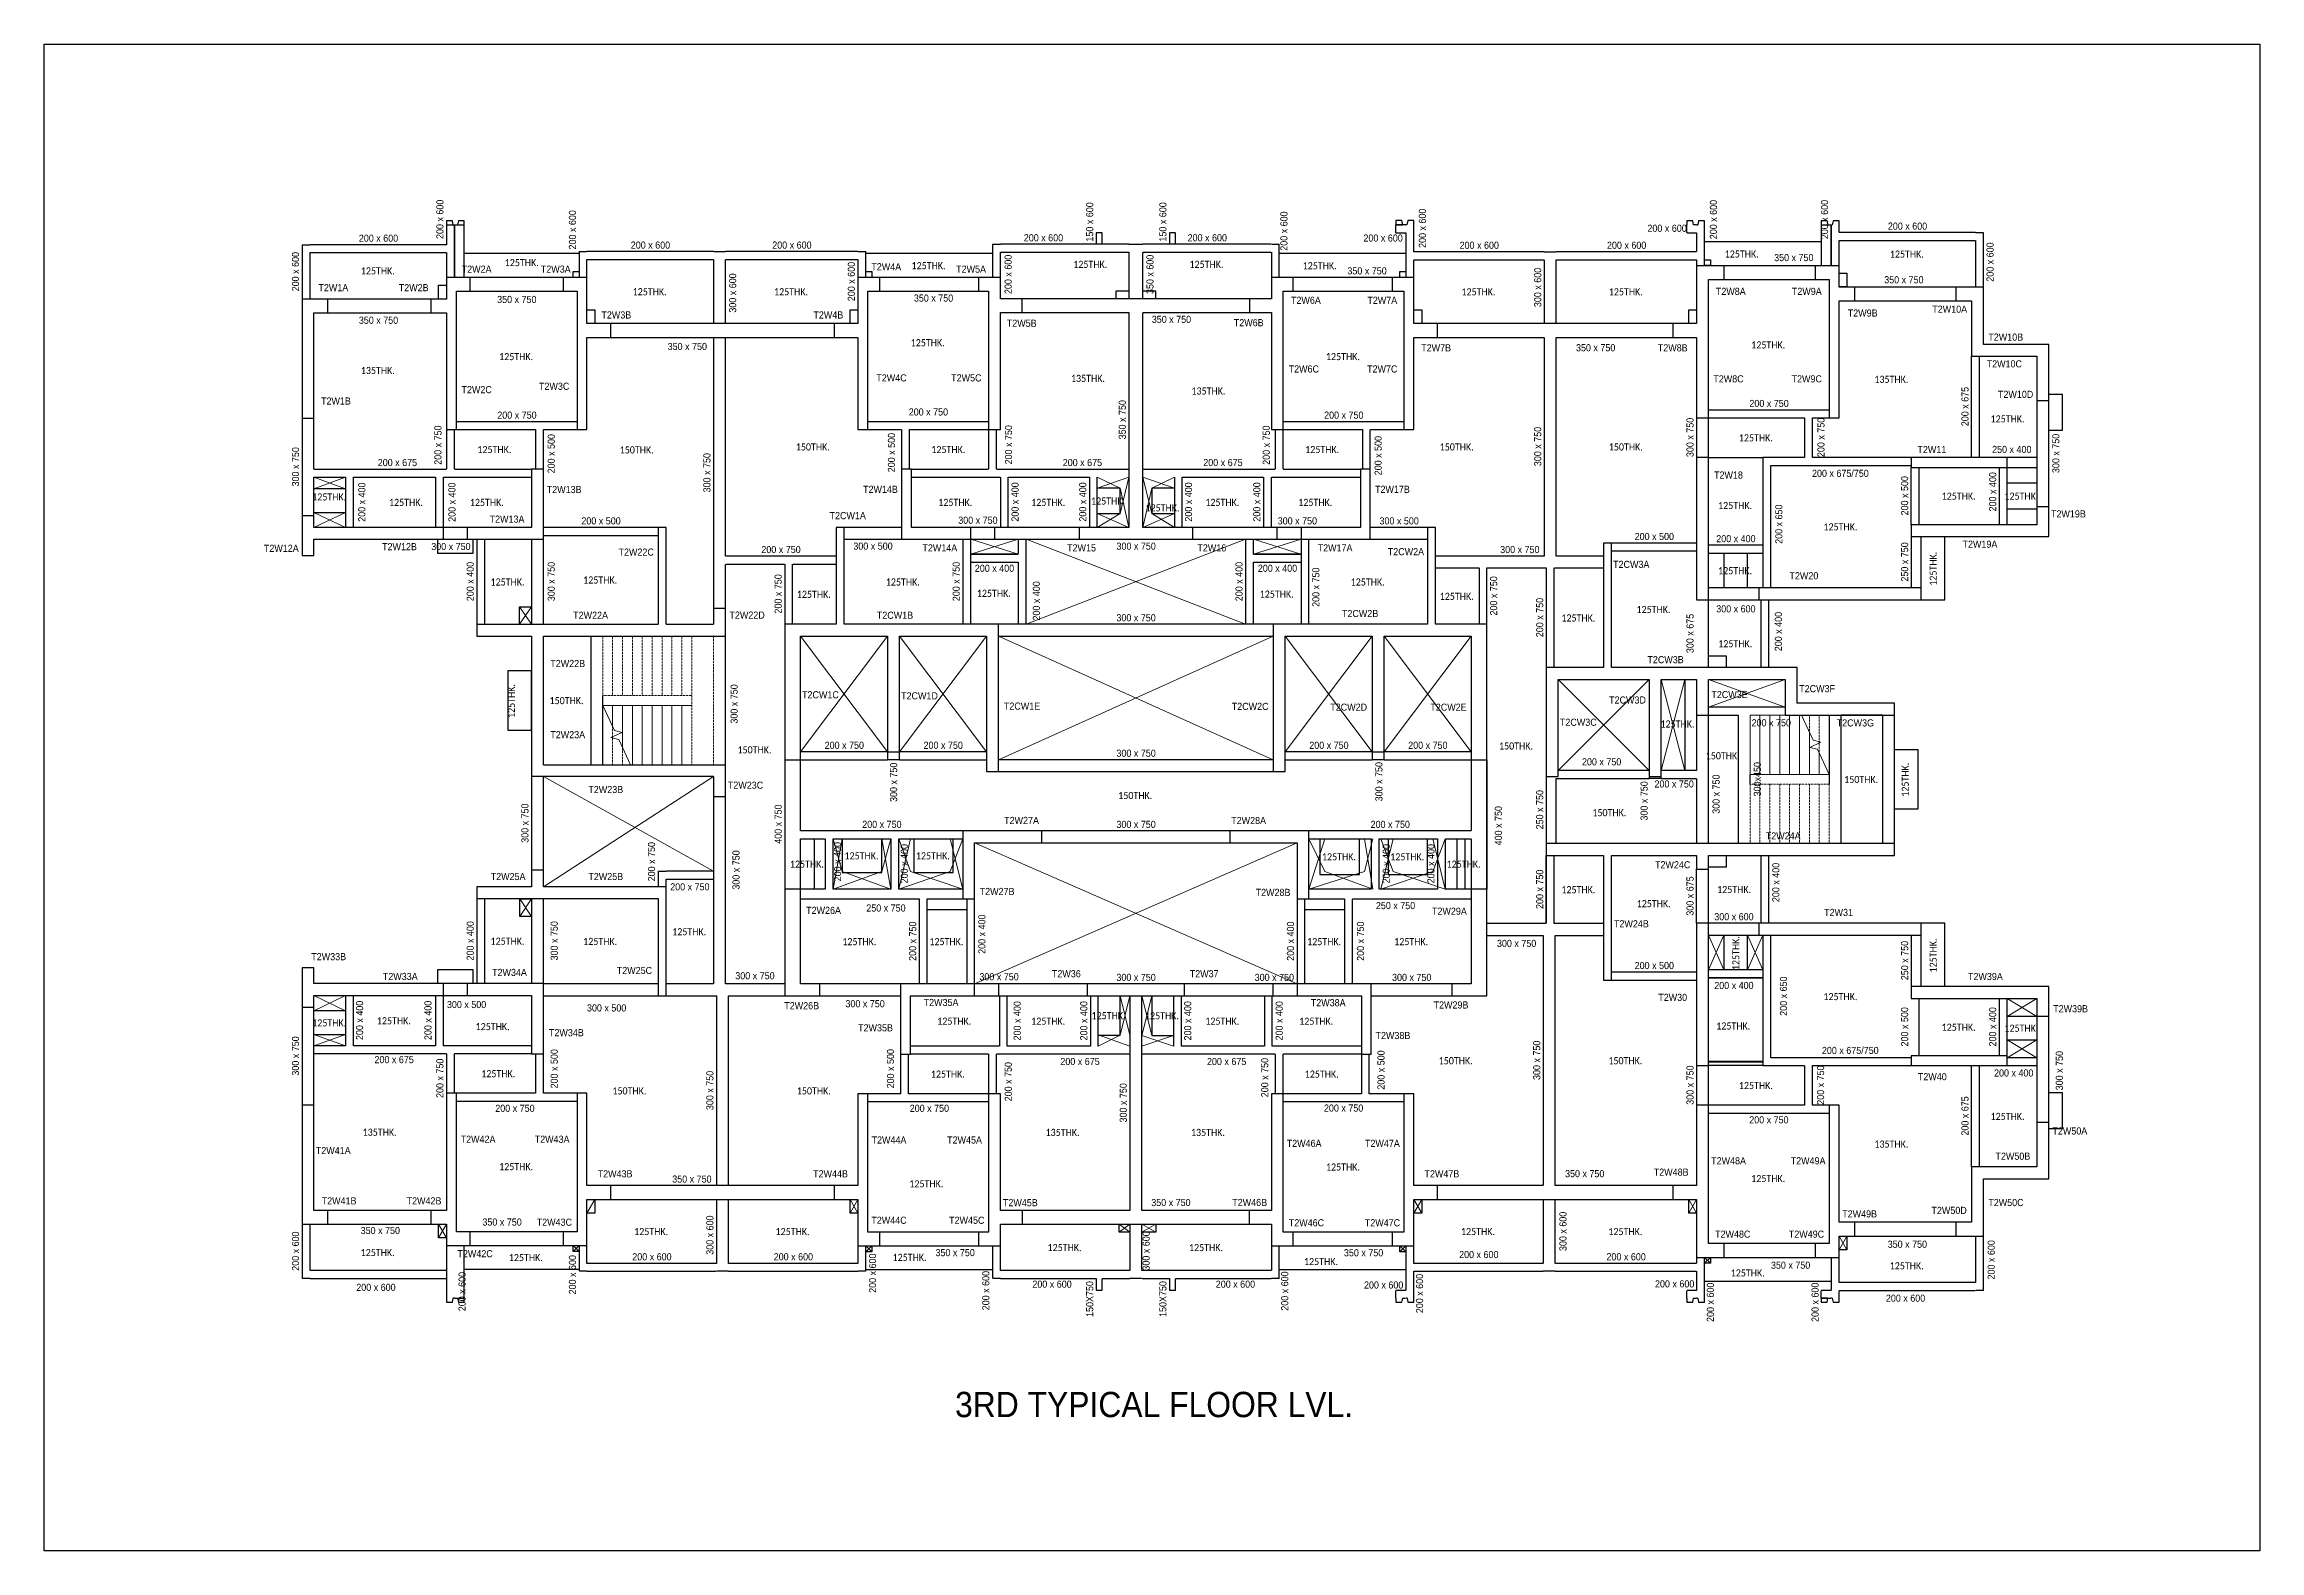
# Model space of a CAD drawing. Header units: millimetres. Extents: x -216021 to 149148, y -29455 to 8641.
# Drawn here: x 12899 to 68898, y -29455 to 8641 of the extents above; entities that cross this region are included whole.
import ezdxf

# ---------------------------------------------------------------- set-up
doc = ezdxf.new("R2010")
doc.units = ezdxf.units.MM
doc.header["$PDMODE"] = 35
doc.linetypes.add('DASHED2', pattern=[0.375, 0.25, -0.125])
doc.linetypes.add('GPL_Overhead', pattern=[4, 2.5, -1.5])
for name, color, linetype, lineweight in [('A-DETL-WIDE', 214, 'Continuous', 50), ('BEAM SIZES', 3, 'Continuous', 0), ('Boundary', 40, 'Continuous', 30), ('G-ANNO-TEXT', 231, 'Continuous', 5), ('Origin', 40, 'Continuous', 30), ('S-COL-IDEN', 211, 'Continuous', 15), ('S-STRS', 31, 'Continuous', 15), ('S-STRS-MBND', 31, 'GPL_Overhead', 15)]:
    doc.layers.add(name, color=color, linetype=linetype, lineweight=lineweight)
for name, color, linetype in [('BEAM', 3, 'DASHED2'), ('COL', 6, 'Continuous'), ('COVER', 2, 'Continuous'), ('CUTOUT', 9, 'Continuous'), ('SLAB NO', 3, 'Continuous')]:
    doc.layers.add(name, color=color, linetype=linetype)
doc.styles.add('Arial', font='arial.ttf', dxfattribs={"width": 0.9, "height": 180})
doc.styles.add('Calibri', font='calibri.ttf', dxfattribs={"width": 0.9, "height": 180})

msp = doc.modelspace()

# ---------------------------------------------------------------- texts
at = {"layer": 'BEAM SIZES', "lineweight": 5, "char_height": 180, "attachment_point": 1, "rotation": 90, "style": 'Arial'}
for s, insert, width in [('200 x 600', (22808, 3717), 1176.08), ('150 x 600', (39233, 3651), 1176.08), ('150 x 600', (41083, 3651), 1176.08), ('200 x 600', (54999, 3711), 1176.08), ('200 x 600', (57808, 3711), 1176.08), ('200 x 600', (26158, 3451), 1176.08), ('200 x 600', (44143, 3420), 1176.08), ('200 x 600', (47643, 3491), 1176.08), ('200 x 600', (19158, 2394), 1176.08), ('200 x 600', (61992, 2636), 1176.08), ('300 x 600', (30208, 1854), 1176.08), ('200 x 600', (33208, 2144), 1176.08), ('200 x 600', (37171, 2325), 1176.08), ('350 x 600', (40757, 2325), 1176.08), ('300 x 600', (50558, 1994), 1176.08), ('350 x 750', (40058, -1351), 1176.08), ('200 x 675', (61358, -1018), 1176.08), ('200 x 750', (22759, -1993), 1176.08), ('200 x 750', (37181, -1984), 1176.08), ('200 x 750', (43697, -1994), 1176.08), ('300 x 750', (50558, -2028), 1176.08), ('300 x 750', (54408, -1798), 1176.08), ('200 x 750', (57718, -1798), 1176.08), ('300 x 750', (19158, -2541), 1176.08), ('200 x 500', (25622, -2210), 1176.08), ('200 x 500', (34222, -2182), 1176.08), ('200 x 500', (46524, -2259), 1176.08), ('300 x 750', (63655, -2203), 1176.08), ('300 x 750', (29558, -2691), 1176.08), ('200 x 400', (62058, -3173), 1176.08), ('200 x 400', (20833, -3436), 1176.08), ('200 x 400', (23113, -3436), 1176.08), ('200 x 400', (37346, -3431), 1176.08), ('200 x 400', (39058, -3431), 1176.08), ('200 x 400', (41731, -3431), 1176.08), ('200 x 400', (43458, -3431), 1176.08), ('200 x 500', (59833, -3273), 1176.08), ('200 x 650', (56653, -3993), 1176.08), ('200 x 400', (23573, -5443), 1176.08), ('300 x 750', (25622, -5443), 1176.08), ('200 x 750', (35858, -5443), 1176.08), ('200 x 400', (43008, -5443), 1176.08), ('250 x 750', (59833, -4948), 1176.08), ('200 x 750', (31358, -5756), 1176.08), ('200 x 400', (37886, -5933), 1176.08), ('200 x 750', (44950, -5587), 1176.08), ('200 x 750', (49444, -5806), 1176.08), ('200 x 750', (50608, -6353), 1176.08), ('300 x 675', (54408, -6756), 1176.08), ('200 x 400', (56641, -6708), 1176.08), ('300 x 750', (30245, -8539), 1176.08), ('300 x 750', (46544, -10504), 1176.08), ('300x450', (56110, -10379), 1031.77), ('300 x 750', (34277, -10520), 1176.08), ('300 x 750', (53247, -10991), 1176.08), ('300 x 750', (55066, -10820), 1176.08), ('300 x 750', (24958, -11553), 1176.08), ('400 x 750', (31358, -11578), 1176.08), ('400 x 750', (49563, -11618), 1176.08), ('250 x 750', (50608, -11213), 1176.08), ('200 x 750', (28158, -12527), 1176.08), ('300 x 750', (30293, -12738), 1176.08), ('200 x 400', (32860, -12527), 1176.08), ('200 x 400', (34545, -12578), 1176.08), ('200 x 400', (46728, -12578), 1176.08), ('200 x 400', (47858, -12578), 1176.08), ('200 x 750', (50608, -13226), 1176.08), ('200 x 400', (56576, -13053), 1176.08), ('300 x 675', (54408, -13396), 1176.08), ('200 x 400', (36508, -14362), 1176.08), ('200 x 400', (23573, -14528), 1176.08), ('300 x 750', (25698, -14528), 1176.08), ('200 x 750', (34758, -14538), 1176.08), ('200 x 400', (44308, -14538), 1176.08), ('200 x 750', (46077, -14538), 1176.08), ('250 x 750', (59833, -15028), 1176.08), ('200 x 650', (56770, -15928), 1176.08), ('200 x 400', (20778, -16541), 1176.08), ('200 x 400', (22506, -16541), 1176.08), ('200 x 400', (37400, -16551), 1176.08), ('200 x 400', (39083, -16551), 1176.08), ('200 x 400', (41711, -16551), 1176.08), ('200 x 400', (44022, -16551), 1176.08), ('200 x 500', (59833, -16703), 1176.08), ('200 x 400', (62058, -16703), 1176.08), ('300 x 750', (19158, -17441), 1176.08), ('200 x 500', (25698, -17765), 1176.08), ('200 x 500', (34198, -17763), 1176.08), ('300 x 750', (50533, -17551), 1176.08), ('200 x 750', (22808, -18006), 1176.08), ('300 x 750', (29633, -18313), 1176.08), ('200 x 750', (37175, -18091), 1176.08), ('200 x 750', (43658, -17988), 1176.08), ('200 x 500', (46597, -17796), 1176.08), ('300 x 750', (54408, -18178), 1176.08), ('200 x 750', (57708, -18178), 1176.08), ('300 x 750', (63743, -17812), 1176.08), ('300 x 750', (40083, -18626), 1176.08), ('200 x 675', (61358, -18958), 1176.08), ('300 x 600', (29633, -21971), 1176.08), ('300 x 600', (51196, -21877), 1176.08), ('200 x 600', (19158, -22376), 1176.08), ('300 x 600', (40660, -22372), 1176.08), ('200 x 600', (62021, -22596), 1176.08), ('200 x 600', (26158, -22973), 1176.08), ('200 x 600', (33744, -22934), 1176.08), ('200 x 600', (36608, -23375), 1176.08), ('200 x 600', (23368, -23399), 1176.08), ('150X750', (39233, -23543), 1089.49), ('150X750', (41083, -23543), 1089.49), ('200 x 600', (44163, -23386), 1176.08), ('200 x 600', (47571, -23449), 1176.08), ('200 x 600', (54922, -23670), 1176.08), ('200 x 600', (57569, -23670), 1176.08)]:
    msp.add_mtext(s, dxfattribs=dict(at, insert=insert, width=width))
at = {"layer": 'BEAM SIZES', "lineweight": 5, "char_height": 180, "width": 1176.08, "attachment_point": 1, "style": 'Arial'}
for s, insert in [('200 x 600', (53421, 4078)), ('200 x 600', (59499, 4133)), ('200 x 600', (20849, 3828)), ('200 x 600', (27724, 3653)), ('200 x 600', (31299, 3653)), ('200 x 600', (37658, 3838)), ('200 x 600', (41799, 3838)), ('200 x 600', (46243, 3831)), ('200 x 600', (48674, 3648)), ('200 x 600', (52399, 3648)), ('350 x 750', (45837, 3001)), ('350 x 750', (56624, 3336)), ('350 x 750', (24345, 2278)), ('350 x 750', (34879, 2313)), ('350 x 750', (59407, 2776)), ('350 x 750', (20849, 1752)), ('350 x 750', (40893, 1774)), ('350 x 750', (28655, 1088)), ('350 x 750', (51616, 1057)), ('200 x 750', (55999, -352)), ('200 x 750', (24349, -647)), ('200 x 750', (34749, -567)), ('200 x 750', (45249, -647)), ('250 x 400', (62134, -1515)), ('200 x 675', (21327, -1847)), ('200 x 675', (38642, -1847)), ('200 x 675', (42195, -1847)), ('200 x 500', (26474, -3322)), ('300 x 750', (36001, -3306)), ('300 x 750', (44076, -3322)), ('300 x 500', (46649, -3322)), ('200 x 500', (53099, -3717)), ('200 x 400', (55161, -3772)), ('300 x 750', (22680, -3970)), ('200 x 750', (31024, -4047)), ('300 x 500', (33349, -3961)), ('300 x 750', (40001, -3961)), ('300 x 750', (49699, -4047)), ('200 x 400', (36420, -4521)), ('200 x 400', (43574, -4521)), ('300 x 600', (55161, -5546)), ('300 x 750', (39999, -5772)), ('200 x 750', (56055, -8427)), ('200 x 750', (32624, -8997)), ('200 x 750', (35124, -8997)), ('300 x 750', (39999, -9197)), ('200 x 750', (44874, -8997)), ('200 x 750', (47374, -8997)), ('200 x 750', (51767, -9415)), ('200 x 750', (53600, -9975)), ('200 x 750', (33574, -10997)), ('300 x 750', (39999, -10997)), ('200 x 750', (46424, -10997)), ('200 x 750', (28720, -12576)), ('250 x 750', (33676, -13112)), ('250 x 750', (46557, -13051)), ('300 x 600', (55111, -13332)), ('300 x 750', (49618, -14007)), ('300 x 750', (30365, -14825)), ('300 x 750', (36535, -14850)), ('300 x 750', (39999, -14867)), ('300 x 750', (43494, -14867)), ('300 x 750', (46966, -14867)), ('200 x 500', (53099, -14567)), ('200 x 400', (55111, -15071)), ('300 x 500', (23076, -15553)), ('300 x 500', (26616, -15639)), ('300 x 750', (33149, -15532)), ('200 x 675', (21244, -16946)), ('200 x 675', (38582, -16994)), ('200 x 675', (42288, -16994)), ('200 x 400', (62183, -17284)), ('200 x 750', (24298, -18177)), ('200 x 750', (34774, -18177)), ('200 x 750', (45245, -18171)), ('200 x 750', (55995, -18468)), ('350 x 750', (28771, -19967)), ('350 x 750', (51339, -19830)), ('350 x 750', (40880, -20560)), ('350 x 750', (20895, -21268)), ('350 x 750', (23973, -21054)), ('350 x 750', (35425, -21827)), ('350 x 750', (45750, -21830)), ('350 x 750', (59495, -21615)), ('200 x 600', (27761, -21932)), ('200 x 600', (31336, -21932)), ('200 x 600', (48661, -21876)), ('200 x 600', (52386, -21932)), ('350 x 750', (56544, -22145)), ('200 x 600', (20785, -22705)), ('200 x 600', (37874, -22625)), ('200 x 600', (42510, -22625)), ('200 x 600', (46257, -22646)), ('200 x 600', (53613, -22617)), ('200 x 600', (59449, -22979))]:
    msp.add_mtext(s, dxfattribs=dict(at, insert=insert))
at = {"layer": 'G-ANNO-TEXT', "color": 7, "lineweight": 13, "char_height": 180, "width": 1702.78, "attachment_point": 1, "style": 'Arial'}
for insert in [(57582, -2120), (57832, -16714)]:
    msp.add_mtext('200 x 675/750', dxfattribs=dict(at, insert=insert))
at = {"layer": 'G-ANNO-TEXT', "lineweight": 5, "insert": (35921, -25438), "char_height": 640, "width": 14123.93, "attachment_point": 1, "style": 'Arial'}
msp.add_mtext('3RD TYPICAL FLOOR LVL.', dxfattribs=at)
at = {"layer": 'S-COL-IDEN', "lineweight": 5, "char_height": 180, "attachment_point": 1, "style": 'Arial'}
for s, insert, width in [('T2W2A', (23450, 3044), 923.54), ('T2W3A', (25449, 3044), 923.54), ('T2W4A', (33804, 3105), 923.54), ('T2W5A', (35948, 3043), 923.54), ('T2W1A', (19828, 2576), 923.54), ('T2W2B', (21858, 2576), 923.54), ('T2W6A', (44411, 2256), 923.54), ('T2W7A', (46342, 2256), 923.54), ('T2W8A', (55151, 2482), 923.54), ('T2W9A', (57073, 2482), 923.54), ('T2W3B', (26981, 1886), 923.54), ('T2W4B', (32340, 1886), 923.54), ('T2W6B', (42966, 1690), 923.54), ('T2W9B', (58485, 1934), 923.54), ('T2W10A', (60622, 2033), 1075.06), ('T2W5B', (37228, 1676), 923.54), ('T2W10B', (62039, 1326), 1075.06), ('T2W7B', (47703, 1053), 923.54), ('T2W8B', (53684, 1053), 923.54), ('T2W10C', (61997, 649), 1089.49), ('T2W3C', (25403, 82), 937.97), ('T2W4C', (33930, 294), 937.97), ('T2W5C', (35822, 294), 937.97), ('T2W6C', (44353, 520), 937.97), ('T2W7C', (46335, 520), 937.97), ('T2W8C', (55087, 270), 937.97), ('T2W9C', (57066, 270), 937.97), ('T2W1B', (19894, -291), 923.54), ('T2W2C', (23444, -3), 937.97), ('T2W10D', (62282, -122), 1089.49), ('T2W11', (60247, -1519), 894.68), ('T2W18', (55105, -2163), 894.68), ('T2W13B', (25599, -2529), 1075.06), ('T2W14B', (33595, -2524), 1075.06), ('T2W17B', (46536, -2524), 1075.06), ('T2W13A', (24155, -3277), 1075.06), ('T2CW1A', (32748, -3189), 1118.35), ('T2W19B', (63623, -3146), 1075.06), ('T2W19A', (61387, -3912), 1075.06), ('T2W12A', (18449, -4015), 1075.06), ('T2W12B', (21437, -3974), 1075.06), ('T2W22C', (27414, -4111), 1089.49), ('T2W14A', (35095, -4005), 1075.06), ('T2W15', (38752, -4005), 894.68), ('T2W16', (42046, -4005), 894.68), ('T2W17A', (45086, -4005), 1075.06), ('T2CW2A', (46858, -4101), 1118.35), ('T2CW3A', (52554, -4422), 1118.35), ('T2W20', (57012, -4709), 894.68), ('T2W22A', (26267, -5709), 1075.06), ('T2W22D', (30218, -5704), 1089.49), ('T2CW1B', (33943, -5709), 1118.35), ('T2CW2B', (45700, -5665), 1118.35), ('T2W22B', (25689, -6928), 1075.06), ('T2CW3B', (53421, -6832), 1118.35), ('T2CW1C', (32052, -7719), 1132.78), ('T2CW1D', (34556, -7746), 1132.78), ('T2CW3E', (55038, -7714), 1118.35), ('T2CW3F', (57258, -7564), 1103.92), ('T2CW1E', (37155, -8006), 1118.35), ('T2CW2C', (42914, -8013), 1132.78), ('T2CW2D', (45405, -8033), 1132.78), ('T2CW2E', (47934, -8033), 1118.35), ('T2CW3D', (52453, -7852), 1132.78), ('T2W23A', (25689, -8729), 1075.06), ('T2CW3C', (51209, -8414), 1132.78), ('T2CW3G', (58206, -8431), 1147.21), ('T2W23C', (30178, -10006), 1089.49), ('T2W23B', (26651, -10116), 1075.06), ('T2W27A', (37161, -10897), 1075.06), ('T2W28A', (42901, -10899), 1075.06), ('T2W24A', (56413, -11288), 1075.06), ('T2W25A', (24182, -12316), 1075.06), ('T2W25B', (26651, -12316), 1075.06), ('T2W24C', (53614, -12018), 1089.49), ('T2W27B', (36542, -12693), 1075.06), ('T2W28B', (43518, -12717), 1075.06), ('T2W26A', (32156, -13172), 1075.06), ('T2W29A', (47976, -13192), 1075.06), ('T2W31', (57888, -13224), 894.68), ('T2W24B', (52576, -13511), 1075.06), ('T2W33B', (19647, -14343), 1075.06), ('T2W33A', (21456, -14843), 1075.06), ('T2W34A', (24217, -14741), 1075.06), ('T2W25C', (27369, -14692), 1089.49), ('T2W36', (38368, -14774), 894.68), ('T2W37', (41852, -14774), 894.68), ('T2W39A', (61524, -14845), 1075.06), ('T2W26B', (31603, -15583), 1075.06), ('T2W35A', (35126, -15501), 1075.06), ('T2W38A', (44912, -15507), 1075.06), ('T2W29B', (48016, -15564), 1075.06), ('T2W30', (53695, -15372), 894.68), ('T2W39B', (63678, -15659), 1075.06), ('T2W35B', (33469, -16142), 1075.06), ('T2W34B', (25655, -16265), 1075.06), ('T2W38B', (46549, -16336), 1075.06), ('T2W40', (60258, -17377), 894.68), ('T2W42A', (23423, -18960), 1075.06), ('T2W43A', (25295, -18960), 1075.06), ('T2W44A', (33810, -18979), 1075.06), ('T2W45A', (35720, -18979), 1075.06), ('T2W50A', (63659, -18751), 1075.06), ('T2W41A', (19762, -19247), 1075.06), ('T2W46A', (44303, -19064), 1075.06), ('T2W47A', (46282, -19064), 1075.06), ('T2W48A', (55033, -19504), 1075.06), ('T2W49A', (57043, -19504), 1075.06), ('T2W50B', (62219, -19389), 1075.06), ('T2W43B', (26886, -19834), 1075.06), ('T2W44B', (32332, -19834), 1075.06), ('T2W47B', (47786, -19834), 1075.06), ('T2W48B', (53581, -19791), 1075.06), ('T2W41B', (19910, -20518), 1075.06), ('T2W42B', (22057, -20518), 1075.06), ('T2W45B', (37130, -20564), 1075.06), ('T2W46B', (42927, -20558), 1075.06), ('T2W50C', (62038, -20561), 1089.49), ('T2W43C', (25345, -21058), 1089.49), ('T2W44C', (33804, -21009), 1089.49), ('T2W45C', (35770, -21009), 1089.49), ('T2W46C', (44356, -21072), 1089.49), ('T2W47C', (46278, -21072), 1089.49), ('T2W49B', (58345, -20848), 1075.06), ('T2W50D', (60601, -20759), 1089.49), ('T2W48C', (55132, -21360), 1089.49), ('T2W49C', (56995, -21360), 1089.49), ('T2W42C', (23342, -21854), 1089.49)]:
    msp.add_mtext(s, dxfattribs=dict(at, insert=insert, width=width))
at = {"layer": 'SLAB NO', "lineweight": 5, "char_height": 180, "width": 1060.63, "attachment_point": 1, "style": 'Calibri'}
for s, insert in [('125THK.', (55375, 3428)), ('125THK.', (59549, 3425)), ('125THK.', (20899, 3001)), ('125THK.', (24537, 3210)), ('125THK.', (34820, 3133)), ('125THK.', (38907, 3166)), ('125THK.', (41845, 3166)), ('125THK.', (44706, 3130)), ('125THK.', (27770, 2473)), ('125THK.', (31345, 2473)), ('125THK.', (48720, 2471)), ('125THK.', (52445, 2471)), ('125THK.', (34799, 1184)), ('125THK.', (56045, 1128)), ('125THK.', (24395, 833)), ('125THK.', (45295, 833)), ('135THK.', (20899, 482)), ('135THK.', (38850, 282)), ('135THK.', (59158, 258)), ('135THK.', (41895, -37)), ('125THK.', (62095, -742)), ('125THK.', (23845, -1517)), ('150THK.', (27443, -1527)), ('150THK.', (31895, -1452)), ('125THK.', (35320, -1517)), ('125THK.', (44770, -1517)), ('150THK.', (48170, -1452)), ('150THK.', (52445, -1452)), ('125THK.', (55733, -1222)), ('125THK.', (19670, -2716)), ('125THK.', (60858, -2697)), ('125THK.', (62445, -2697)), ('125THK.', (21611, -2854)), ('125THK.', (23655, -2854)), ('125THK.', (35495, -2854)), ('125THK.', (37845, -2854)), ('125THK.', (39358, -2820)), ('125THK.', (40733, -2993)), ('125THK.', (42245, -2854)), ('125THK.', (44595, -2854)), ('125THK.', (55208, -2932)), ('125THK.', (57870, -3472)), ('125THK.', (24178, -4867)), ('125THK.', (26520, -4817)), ('125THK.', (34170, -4867)), ('125THK.', (45920, -4867)), ('125THK.', (55208, -4582)), ('125THK.', (31920, -5179)), ('125THK.', (36470, -5154)), ('125THK.', (43620, -5174)), ('125THK.', (48170, -5229)), ('125THK.', (53145, -5562)), ('125THK.', (51245, -5777)), ('125THK.', (55211, -6429)), ('150THK.', (25670, -7867)), ('125THK.', (53751, -8458)), ('150THK.', (30420, -9112)), ('150THK.', (49670, -9014)), ('150THK.', (54895, -9262)), ('150THK.', (58395, -9862)), ('150THK.', (40045, -10267)), ('150THK.', (52029, -10701)), ('125THK.', (31745, -12002)), ('125THK.', (33125, -11792)), ('125THK.', (34930, -11792)), ('125THK.', (45195, -11817)), ('125THK.', (46920, -11817)), ('125THK.', (48345, -12002)), ('125THK.', (51245, -12649)), ('125THK.', (55183, -12644)), ('125THK.', (53149, -13001)), ('125THK.', (24178, -13952)), ('125THK.', (26520, -13957)), ('125THK.', (28770, -13712)), ('125THK.', (33070, -13962)), ('125THK.', (35270, -13962)), ('125THK.', (44820, -13962)), ('125THK.', (47020, -13962)), ('125THK.', (57870, -15352)), ('125THK.', (19670, -16017)), ('125THK.', (21305, -15964)), ('125THK.', (23801, -16110)), ('125THK.', (35470, -15974)), ('125THK.', (37845, -15974)), ('125THK.', (39370, -15834)), ('125THK.', (40720, -15837)), ('125THK.', (42245, -15974)), ('125THK.', (44620, -15974)), ('125THK.', (55161, -16095)), ('125THK.', (60858, -16127)), ('125THK.', (62445, -16152)), ('125THK.', (23943, -17302)), ('125THK.', (35308, -17312)), ('125THK.', (44758, -17312)), ('150THK.', (48145, -16974)), ('150THK.', (52433, -16974)), ('150THK.', (27258, -17737)), ('150THK.', (31920, -17737)), ('125THK.', (55733, -17602)), ('125THK.', (62095, -18382)), ('135THK.', (20945, -18782)), ('135THK.', (38208, -18787)), ('135THK.', (41883, -18787)), ('135THK.', (59158, -19082)), ('125THK.', (24395, -19652)), ('125THK.', (34764, -20087)), ('125THK.', (45295, -19662)), ('125THK.', (56045, -19952)), ('125THK.', (20895, -21825)), ('125THK.', (27808, -21294)), ('125THK.', (31383, -21294)), ('125THK.', (38258, -21699)), ('125THK.', (41833, -21699)), ('125THK.', (48708, -21294)), ('125THK.', (52433, -21294)), ('125THK.', (24640, -21952)), ('125THK.', (34340, -21947)), ('125THK.', (44740, -22052)), ('125THK.', (55527, -22340)), ('125THK.', (59545, -22160))]:
    msp.add_mtext(s, dxfattribs=dict(at, insert=insert))
at = {"layer": 'SLAB NO', "lineweight": 5, "char_height": 180, "width": 1060.63, "attachment_point": 1, "rotation": 90, "style": 'Calibri'}
for insert in [(60554, -5052), (24615, -8397), (59849, -10388), (55566, -14772), (60554, -14832)]:
    msp.add_mtext('125THK.', dxfattribs=dict(at, insert=insert))

# ---------------------------------------------------------------- linework, layer by layer
at = {"layer": 'A-DETL-WIDE'}
msp.add_line((56340, -17088), (54965, -17088), dxfattribs=at)
at = {"layer": 'BEAM'}
for p, q in [((23065, 4072), (23265, 4072)), ((23065, 4072), (23065, 3572)), ((23265, 2747), (23265, 4072)), ((47065, 3872), (47065, 4072)), ((47315, 4072), (47065, 4072)), ((47315, 4072), (47343, 4072)), ((47515, 3392), (47515, 4072)), ((54415, 3872), (54415, 4072)), ((54665, 4072), (54586, 4072)), ((54665, 4072), (54694, 4072)), ((54865, 3042), (54865, 4072)), ((58065, 4072), (58094, 4072)), ((58065, 4072), (58065, 3042)), ((58265, 3877), (58265, 4072)), ((19415, 3572), (19615, 3572)), ((19415, 3572), (19415, 2197)), ((23065, 3572), (19615, 3572)), ((19615, 2197), (19615, 3372)), ((19615, 3372), (23065, 3372)), ((23065, 3372), (23065, 2747)), ((26415, 3397), (26615, 3397)), ((26415, 3397), (26415, 2747)), ((29815, 3397), (26615, 3397)), ((29815, 3397), (30115, 3397)), ((33465, 3397), (30115, 3397)), ((33465, 3397), (33665, 3397)), ((33665, 2747), (33665, 3397)), ((36865, 3582), (37065, 3582)), ((36865, 3582), (36865, 2747)), ((40315, 3582), (37065, 3582)), ((37065, 2747), (37065, 3382)), ((37065, 3382), (40315, 3382)), ((39490, 3877), (39640, 3877)), ((39490, 3877), (39490, 3582)), ((39640, 3582), (39490, 3582)), ((39640, 3582), (39640, 3877)), ((40315, 3582), (40665, 3582)), ((40315, 3382), (40315, 2407)), ((43915, 3582), (40665, 3582)), ((40665, 2407), (40665, 3382)), ((40665, 3382), (43915, 3382)), ((41340, 3877), (41490, 3877)), ((41340, 3877), (41340, 3582)), ((41490, 3582), (41340, 3582)), ((41490, 3582), (41490, 3877)), ((43915, 3582), (44115, 3582)), ((43915, 3382), (43915, 2747)), ((44115, 2747), (44115, 3582)), ((47065, 3872), (47315, 3872)), ((47315, 3872), (47315, 2747)), ((50815, 3392), (47515, 3392)), ((50815, 3392), (51115, 3392)), ((54665, 3392), (51115, 3392)), ((54415, 3872), (54665, 3872)), ((54665, 3872), (54665, 3392)), ((61715, 3877), (58265, 3877)), ((58265, 3042), (58265, 3677)), ((58265, 3677), (61715, 3677)), ((61715, 3877), (61915, 3877)), ((61715, 3677), (61715, 2502)), ((61915, 2502), (61915, 3877)), ((26615, 2747), (26615, 3197)), ((26615, 3197), (29815, 3197)), ((29815, 3197), (29815, 1577)), ((30115, 1577), (30115, 3197)), ((30115, 3197), (33465, 3197)), ((33465, 3197), (33465, 2747)), ((47515, 2747), (47515, 3192)), ((47515, 3192), (50815, 3192)), ((50815, 3192), (50815, 1577)), ((51115, 1577), (51115, 3192)), ((51115, 3192), (54665, 3192)), ((54665, 3192), (54665, 3042)), ((57665, 3042), (55365, 3042)), ((26014, 2747), (23665, 2747)), ((23665, 2397), (26014, 2397)), ((36515, 2747), (34015, 2747)), ((34015, 2397), (36514, 2397)), ((40315, 2407), (40315, 2207)), ((40665, 2207), (40665, 2407)), ((46965, 2747), (44465, 2747)), ((44465, 2397), (46964, 2397)), ((55365, 2692), (57664, 2692)), ((61215, 2502), (58665, 2502)), ((22665, 2197), (20065, 2197)), ((20065, 1847), (22664, 1847)), ((43364, 2207), (37615, 2207)), ((37615, 1857), (40315, 1857)), ((40315, 1857), (40315, -2103)), ((40665, 1857), (43364, 1857)), ((40665, -2103), (40665, 1857)), ((58665, 2152), (61214, 2152)), ((32865, 1577), (27215, 1577)), ((27215, 1227), (29815, 1227)), ((29815, 1227), (30115, 1227)), ((29815, 1227), (30115, 1227)), ((29815, 1227), (29815, -5628)), ((30115, 1227), (32864, 1227)), ((30115, -4303), (30115, 1227)), ((54065, 1577), (48115, 1577)), ((48115, 1227), (50815, 1227)), ((50815, 1227), (50815, -4303)), ((51115, 1227), (54064, 1227)), ((51115, -4303), (51115, 1227)), ((61615, -1808), (61615, 752)), ((61815, -1808), (61815, 752)), ((63265, -368), (63265, -3058)), ((63565, -3058), (63565, -368)), ((19415, -813), (19415, -3288)), ((19715, -2103), (19715, -813)), ((23065, -1103), (23065, -2103)), ((23265, -2103), (23265, -1103)), ((26365, -903), (23315, -903)), ((23315, -1103), (25315, -1103)), ((25315, -1103), (25315, -2103)), ((25515, -2103), (25515, -1103)), ((25515, -1103), (26364, -1103)), ((36765, -903), (33715, -903)), ((33715, -1103), (34565, -1103)), ((34565, -1103), (34565, -2103)), ((34765, -1103), (36764, -1103)), ((34765, -2103), (34765, -1103)), ((36765, -1103), (36765, -2103)), ((36965, -2103), (36965, -1103)), ((44015, -1103), (44015, -2103)), ((47265, -903), (44215, -903)), ((44215, -2103), (44215, -1103)), ((44215, -1103), (46215, -1103)), ((46215, -1103), (46215, -2103)), ((46415, -2103), (46415, -1103)), ((46415, -1103), (47264, -1103)), ((54665, -808), (54665, -1808)), ((58015, -608), (54965, -608)), ((54965, -1808), (54965, -808)), ((54965, -808), (57390, -808)), ((57390, -808), (57390, -1808)), ((57590, -1808), (57590, -808)), ((57590, -808), (58014, -808)), ((19715, -2103), (23065, -2103)), ((23265, -2103), (25215, -2103)), ((40315, -2103), (40315, -2303)), ((40665, -2303), (40665, -2103)), ((56340, -1808), (56340, -1908)), ((57390, -1808), (56340, -1808)), ((56340, -1908), (56340, -2008)), ((56340, -2008), (56340, -5108)), ((56540, -2008), (60090, -2008)), ((56540, -5108), (56540, -2008)), ((60090, -1808), (57590, -1808)), ((60290, -3508), (60290, -2058)), ((62315, -2058), (62315, -3508)), ((63265, -1808), (62515, -1808)), ((62515, -3508), (62515, -2058)), ((62515, -2058), (63265, -2058)), ((19715, -3288), (19715, -2303)), ((19715, -2303), (20515, -2303)), ((20515, -2303), (20515, -3578)), ((20715, -2303), (22785, -2303)), ((20715, -3578), (20715, -2303)), ((22785, -2303), (22785, -3578)), ((22985, -3578), (22985, -2303)), ((22985, -2303), (25215, -2303)), ((34815, -2303), (37065, -2303)), ((37065, -2303), (37065, -3578)), ((37265, -3578), (37265, -2303)), ((37265, -2303), (39315, -2303)), ((39315, -2303), (39315, -3578)), ((39515, -3578), (39515, -2303)), ((40315, -2303), (40315, -3578)), ((40665, -3578), (40665, -2303)), ((41465, -2303), (41465, -3578)), ((41665, -3578), (41665, -2303)), ((41665, -2303), (43715, -2303)), ((43715, -2303), (43715, -3578)), ((43915, -3578), (43915, -2303)), ((43915, -2303), (46165, -2303)), ((23585, -3578), (22985, -3578)), ((22985, -3878), (23585, -3878)), ((23830, -3878), (23830, -6028)), ((24030, -6028), (24030, -3878)), ((25215, -3878), (25215, -6028)), ((28414, -3578), (25515, -3578)), ((25515, -3778), (28415, -3778)), ((25515, -6028), (25515, -3878)), ((34565, -3578), (33115, -3578)), ((33115, -3878), (34564, -3878)), ((36115, -3878), (36115, -6028)), ((36915, -3578), (36315, -3578)), ((36315, -3878), (36915, -3878)), ((36315, -6028), (36315, -3878)), ((37515, -3878), (37515, -4253)), ((37715, -6028), (37715, -3878)), ((40315, -3578), (39065, -3578)), ((39065, -3878), (41920, -3878)), ((41920, -3578), (40665, -3578)), ((43265, -3878), (43265, -6028)), ((43465, -4253), (43465, -3878)), ((44665, -3578), (44064, -3578)), ((44064, -3878), (44665, -3878)), ((44665, -3878), (44665, -6028)), ((44865, -6028), (44865, -3878)), ((47864, -3578), (46415, -3578)), ((46415, -3878), (47865, -3878)), ((60090, -3808), (60090, -5108)), ((60340, -5108), (60340, -3808)), ((32915, -4303), (30115, -4303)), ((36315, -4253), (37514, -4253)), ((37514, -4254), (36315, -4254)), ((36315, -4453), (37515, -4453)), ((37515, -4253), (37514, -4253)), ((37514, -4253), (37514, -4254)), ((37515, -4453), (37515, -6028)), ((44664, -4253), (43465, -4253)), ((43465, -4253), (44664, -4253)), ((43465, -6028), (43465, -4453)), ((43465, -4453), (44665, -4453)), ((44665, -4253), (44664, -4253)), ((44664, -4253), (44664, -4253)), ((50815, -4303), (48065, -4303)), ((52315, -4303), (51115, -4303)), ((54665, -3973), (52515, -3973)), ((52515, -4173), (54665, -4173)), ((56340, -4028), (54965, -4028)), ((54965, -4228), (56340, -4228)), ((30115, -4503), (31615, -4503)), ((30115, -5628), (30115, -4503)), ((31615, -4503), (31615, -6028)), ((31815, -6028), (31815, -4503)), ((31815, -4503), (32915, -4503)), ((48065, -4603), (49165, -4603)), ((49165, -4603), (49165, -6028)), ((49365, -4603), (50865, -4603)), ((49365, -6028), (49365, -4603)), ((50865, -4603), (50865, -7123)), ((51065, -7123), (51065, -4603)), ((51065, -4603), (52315, -4603)), ((56240, -5108), (54965, -5108)), ((54965, -7123), (54965, -5408)), ((54965, -5408), (56239, -5408)), ((56290, -5408), (56290, -7123)), ((56490, -7123), (56490, -5408)), ((43965, -6028), (37015, -6028)), ((26715, -6328), (26715, -9578)), ((30115, -9578), (30115, -6328)), ((37015, -6328), (43965, -6328)), ((25215, -7349), (25215, -8553)), ((25515, -8553), (25515, -7349)), ((27015, -9578), (27015, -7828)), ((54665, -8323), (54665, -9723)), ((56905, -8123), (54965, -8123)), ((54965, -11573), (54965, -8323)), ((54965, -8323), (55715, -8323)), ((55715, -8323), (55715, -11573)), ((58015, -8323), (58015, -10073)), ((58315, -11573), (58315, -8323)), ((59365, -8323), (59365, -11573)), ((59665, -11573), (59665, -8323)), ((31615, -9453), (31615, -12723)), ((34215, -9253), (32015, -9253)), ((32015, -9453), (34214, -9453)), ((32015, -11253), (32015, -9453)), ((34215, -9253), (34215, -9453)), ((34215, -9253), (34215, -9453)), ((34515, -9453), (34215, -9453)), ((34515, -9453), (34515, -9253)), ((36715, -9253), (34515, -9253)), ((34515, -9453), (34515, -9253)), ((34515, -9453), (36715, -9453)), ((43965, -9453), (37015, -9453)), ((46465, -9253), (44265, -9253)), ((44265, -9453), (46464, -9453)), ((46465, -9253), (46465, -9453)), ((46465, -9253), (46465, -9453)), ((46765, -9453), (46465, -9453)), ((46765, -9453), (46765, -9253)), ((48965, -9253), (46765, -9253)), ((46765, -9453), (46765, -9253)), ((46765, -9453), (48965, -9453)), ((48965, -9453), (48965, -11253)), ((49365, -12723), (49365, -9453)), ((25215, -9878), (25215, -12248)), ((25515, -12248), (25515, -9878)), ((37015, -9753), (43964, -9753)), ((50865, -9873), (50865, -11573)), ((51115, -11573), (51115, -9923)), ((51115, -9923), (53464, -9923)), ((53465, -9723), (51165, -9723)), ((53465, -9873), (53465, -9923)), ((53465, -9873), (53465, -9923)), ((53765, -9923), (53465, -9923)), ((54365, -9723), (53765, -9723)), ((53765, -9923), (53765, -9873)), ((53765, -9923), (53765, -9873)), ((53765, -9923), (54665, -9923)), ((54665, -9723), (54365, -9723)), ((54665, -9923), (54665, -11573)), ((56015, -10073), (56015, -9823)), ((29815, -10378), (29815, -12473)), ((30115, -15123), (30115, -10378)), ((36114, -11253), (32015, -11253)), ((32015, -12723), (32015, -11453)), ((32015, -11453), (32640, -11453)), ((32640, -11453), (32640, -12723)), ((32840, -11453), (34300, -11453)), ((32840, -12723), (32840, -11453)), ((34300, -11453), (34300, -12723)), ((34500, -11453), (36115, -11453)), ((34500, -12723), (34500, -11453)), ((42864, -11253), (38115, -11253)), ((38115, -11553), (42864, -11553)), ((48965, -11253), (44865, -11253)), ((44865, -11453), (46440, -11453)), ((46440, -11453), (46440, -12723)), ((46640, -11453), (48115, -11453)), ((46640, -12723), (46640, -11453)), ((48115, -11453), (48115, -12723)), ((48315, -11453), (48965, -11453)), ((48315, -12723), (48315, -11453)), ((48965, -11453), (48965, -12723)), ((28415, -12273), (28615, -12273)), ((28415, -12273), (28415, -12663)), ((29815, -12273), (28615, -12273)), ((29815, -12273), (29815, -12473)), ((50865, -11873), (50865, -13598)), ((51065, -13598), (51065, -11873)), ((54965, -13588), (54965, -12223)), ((56290, -11873), (56290, -13588)), ((56490, -13588), (56490, -11873)), ((28615, -12663), (28615, -12473)), ((28615, -12473), (29815, -12473)), ((29815, -12473), (29815, -15123)), ((32640, -12723), (32015, -12723)), ((34300, -12723), (32840, -12723)), ((36115, -12723), (34500, -12723)), ((46440, -12723), (44865, -12723)), ((48115, -12723), (46640, -12723)), ((48965, -12723), (48315, -12723)), ((23830, -12963), (23830, -15113)), ((24030, -15113), (24030, -12963)), ((25215, -12963), (25215, -15113)), ((25515, -15113), (25515, -12963)), ((32015, -12973), (35015, -12973)), ((35015, -12973), (35015, -15123)), ((35215, -15123), (35215, -12973)), ((35215, -12973), (36114, -12973)), ((36215, -12973), (36215, -12974)), ((36215, -12974), (36215, -13249)), ((36215, -13249), (36215, -15123)), ((36415, -15123), (36415, -12973)), ((44565, -12973), (44565, -15123)), ((44765, -15123), (44765, -12973)), ((44865, -12973), (45765, -12973)), ((45765, -12973), (45765, -15123)), ((45965, -15123), (45965, -12973)), ((45965, -12973), (48965, -12973)), ((50865, -13598), (49365, -13598)), ((49365, -13898), (50790, -13898)), ((50790, -13898), (50790, -20223)), ((52315, -13598), (51065, -13598)), ((51090, -13898), (52315, -13898)), ((51090, -20223), (51090, -13898)), ((56239, -13588), (54965, -13588)), ((54965, -13888), (56240, -13888)), ((56340, -13888), (56340, -16988)), ((56540, -16988), (56540, -13888)), ((60090, -13888), (60090, -15188)), ((60340, -15188), (60340, -13888)), ((23585, -15113), (22985, -15113)), ((54665, -14823), (52515, -14823)), ((52515, -15023), (54665, -15023)), ((56340, -14768), (54965, -14768)), ((54965, -14968), (56340, -14968)), ((20515, -15413), (20515, -16688)), ((20715, -16688), (20715, -15413)), ((22785, -15413), (22785, -16688)), ((22985, -15413), (23585, -15413)), ((22985, -16688), (22985, -15413)), ((28415, -15123), (25515, -15123)), ((25515, -15423), (28414, -15423)), ((29815, -15123), (28615, -15123)), ((28615, -15423), (29890, -15423)), ((29890, -15423), (29890, -20223)), ((31615, -15123), (30115, -15123)), ((30190, -15423), (31614, -15423)), ((30190, -20223), (30190, -15423)), ((34539, -15123), (32505, -15123)), ((32505, -15423), (34540, -15423)), ((37015, -15123), (36415, -15123)), ((36415, -15423), (37015, -15423)), ((37040, -15423), (37040, -16698)), ((37240, -16698), (37240, -15423)), ((41715, -15123), (39265, -15123)), ((39265, -15423), (41715, -15423)), ((39340, -15423), (39340, -16698)), ((39540, -16698), (39540, -15423)), ((40340, -15423), (40640, -15423)), ((40340, -15423), (40340, -16698)), ((40640, -16698), (40640, -15423)), ((41440, -15423), (41440, -16698)), ((41640, -16698), (41640, -15423)), ((43740, -15423), (43740, -16698)), ((43940, -16698), (43940, -15423)), ((44565, -15123), (43965, -15123)), ((43965, -15423), (44565, -15423)), ((48474, -15123), (46440, -15123)), ((46440, -15423), (48474, -15423)), ((60290, -16938), (60290, -15488)), ((62315, -15488), (62315, -16938)), ((62515, -16938), (62515, -15488)), ((19415, -15713), (19415, -18188)), ((19715, -16688), (19715, -15713)), ((63265, -15938), (63265, -18628)), ((63565, -18628), (63565, -15938)), ((19715, -16888), (19715, -16688)), ((20515, -16688), (19715, -16688)), ((22785, -16688), (20715, -16688)), ((25215, -16688), (22985, -16688)), ((37040, -16698), (34790, -16698)), ((39340, -16698), (37240, -16698)), ((40340, -16698), (40340, -16898)), ((40640, -16898), (40640, -16698)), ((43740, -16698), (41640, -16698)), ((46190, -16698), (43940, -16698)), ((19715, -18188), (19715, -16888)), ((23065, -16888), (23065, -17888)), ((23265, -17888), (23265, -16888)), ((25315, -16888), (25315, -17888)), ((25515, -17888), (25515, -16888)), ((34540, -16898), (34540, -17898)), ((34740, -17898), (34740, -16898)), ((36765, -16898), (36765, -17898)), ((36965, -17898), (36965, -16898)), ((40340, -16898), (40340, -20848)), ((40640, -20848), (40640, -16898)), ((44015, -16898), (44015, -17898)), ((44215, -17898), (44215, -16898)), ((46190, -16898), (46190, -17898)), ((46390, -17898), (46390, -16898)), ((54665, -17188), (54665, -18188)), ((54965, -18188), (54965, -17188)), ((56340, -16988), (56340, -17088)), ((56340, -17088), (56340, -17188)), ((56340, -17188), (57390, -17188)), ((60090, -16988), (56540, -16988)), ((57390, -17188), (57390, -18188)), ((57590, -17188), (60089, -17188)), ((57590, -18188), (57590, -17188)), ((61615, -19748), (61615, -17188)), ((61815, -19748), (61815, -17188)), ((63265, -16988), (62515, -16988)), ((62515, -17188), (63265, -17188)), ((25315, -17888), (23315, -17888)), ((26364, -17888), (25515, -17888)), ((34540, -17898), (33715, -17898)), ((36765, -17898), (34740, -17898)), ((46190, -17898), (44215, -17898)), ((47264, -17898), (46390, -17898)), ((23315, -18088), (26365, -18088)), ((33715, -18098), (36765, -18098)), ((44215, -18098), (47265, -18098)), ((57390, -18188), (54965, -18188)), ((54965, -18388), (58015, -18388)), ((58014, -18188), (57590, -18188)), ((29890, -20223), (27215, -20223)), ((27215, -20573), (32865, -20573)), ((30190, -20223), (29890, -20223)), ((30190, -20223), (29890, -20223)), ((29890, -20573), (29890, -22188)), ((32864, -20223), (30190, -20223)), ((30190, -22188), (30190, -20573)), ((50790, -20223), (48115, -20223)), ((48115, -20573), (54064, -20573)), ((50790, -20573), (50790, -22188)), ((54064, -20223), (51090, -20223)), ((51090, -22188), (51090, -20573)), ((19415, -21198), (19415, -22573)), ((19615, -22373), (19615, -21198)), ((22664, -20848), (20065, -20848)), ((20065, -21198), (22665, -21198)), ((40340, -20848), (37625, -20848)), ((37625, -21198), (43355, -21198)), ((40340, -21198), (40340, -21398)), ((43355, -20848), (40640, -20848)), ((40640, -21398), (40640, -21198)), ((61214, -21148), (58665, -21148)), ((23065, -21738), (23065, -22373)), ((26014, -21388), (23665, -21388)), ((23665, -21738), (26015, -21738)), ((26415, -21738), (26415, -22388)), ((26615, -22188), (26615, -21738)), ((33465, -21748), (33465, -22188)), ((33665, -22388), (33665, -21748)), ((36514, -21398), (34015, -21398)), ((34015, -21748), (36514, -21748)), ((36865, -21748), (36865, -22573)), ((37065, -22373), (37065, -21748)), ((40340, -21398), (40340, -22373)), ((40640, -22373), (40640, -21398)), ((43915, -21748), (43915, -22373)), ((44115, -22573), (44115, -21748)), ((46964, -21398), (44465, -21398)), ((44465, -21748), (46965, -21748)), ((47315, -21748), (47315, -22873)), ((47515, -22188), (47515, -21748)), ((57664, -21688), (55365, -21688)), ((58665, -21498), (61214, -21498)), ((61715, -21498), (61715, -22673)), ((61915, -22873), (61915, -21498)), ((23065, -22373), (19615, -22373)), ((23065, -22373), (23065, -22573)), ((23065, -22373), (23065, -23073)), ((26615, -22388), (26415, -22388)), ((29890, -22188), (26615, -22188)), ((26615, -22388), (29890, -22388)), ((30190, -22388), (29890, -22388)), ((33465, -22188), (30190, -22188)), ((30190, -22388), (33465, -22388)), ((33665, -22388), (33465, -22388)), ((40340, -22373), (37065, -22373)), ((43915, -22373), (40640, -22373)), ((50790, -22188), (47515, -22188)), ((47515, -22388), (50790, -22388)), ((47515, -23073), (47515, -22388)), ((51090, -22388), (50790, -22388)), ((54665, -22188), (51090, -22188)), ((51090, -22388), (54665, -22388)), ((54665, -22038), (54665, -22188)), ((54665, -22388), (54665, -22873)), ((54865, -23073), (54865, -22038)), ((55365, -22038), (57665, -22038)), ((58065, -22038), (58065, -22873)), ((58265, -22673), (58265, -22038)), ((19615, -22573), (19415, -22573)), ((19615, -22573), (23065, -22573)), ((37065, -22573), (36865, -22573)), ((37065, -22573), (39490, -22573)), ((39490, -22573), (39490, -22873)), ((39640, -22873), (39490, -22873)), ((39640, -22573), (40340, -22573)), ((39640, -22873), (39640, -22573)), ((40640, -22573), (40340, -22573)), ((40640, -22573), (41340, -22573)), ((41340, -22573), (41340, -22873)), ((41490, -22873), (41340, -22873)), ((41490, -22573), (43915, -22573)), ((41490, -22873), (41490, -22573)), ((44115, -22573), (43915, -22573)), ((47065, -23073), (47065, -22873)), ((47315, -22873), (47065, -22873)), ((54415, -23073), (54415, -22873)), ((54665, -22873), (54415, -22873)), ((57815, -23073), (57815, -22873)), ((58065, -22873), (57815, -22873)), ((61715, -22673), (58265, -22673)), ((58265, -23073), (58265, -22873)), ((58265, -22873), (61715, -22873)), ((61915, -22873), (61715, -22873)), ((23265, -23073), (23235, -23073)), ((47235, -23073), (47315, -23073)), ((47345, -23073), (47315, -23073)), ((54585, -23073), (54665, -23073)), ((54695, -23073), (54665, -23073)), ((57815, -23073), (58065, -23073)), ((58095, -23073), (58065, -23073))]:
    msp.add_line(p, q, dxfattribs=at)
at = {"layer": 'Boundary'}
msp.add_lwpolyline([(12899, 8641), (68898, 8641), (68898, -29455), (12899, -29455)], close=True, dxfattribs=at)
at = {"layer": 'COL', "lineweight": 25}
for p, q in [((54665, 3042), (54665, 1577)), ((55365, 3042), (54665, 3042)), ((55365, 2692), (55365, 3042)), ((58265, 3042), (57665, 3042)), ((57665, 3042), (57665, 2692)), ((58265, 2502), (58265, 3042)), ((23665, 2747), (23065, 2747)), ((23065, 2747), (23065, 2197)), ((23315, 2397), (23665, 2397)), ((23315, -1103), (23315, 2397)), ((23665, 2397), (23665, 2747)), ((26615, 2747), (26015, 2747)), ((26015, 2747), (26015, 2397)), ((26015, 2397), (26365, 2397)), ((26365, 2397), (26365, -1103)), ((26615, 1577), (26615, 2747)), ((33465, 2747), (33465, 1577)), ((34015, 2747), (33465, 2747)), ((33715, -1103), (33715, 2397)), ((33715, 2397), (34015, 2397)), ((34015, 2397), (34015, 2747)), ((37065, 2747), (36515, 2747)), ((36515, 2747), (36515, 2397)), ((36515, 2397), (36765, 2397)), ((36765, 2397), (36765, -1103)), ((37065, 2207), (37065, 2747)), ((44465, 2747), (43915, 2747)), ((43915, 2747), (43915, 2207)), ((44215, -1103), (44215, 2397)), ((44215, 2397), (44465, 2397)), ((44465, 2397), (44465, 2747)), ((47515, 2747), (46965, 2747)), ((46965, 2747), (46965, 2397)), ((46965, 2397), (47265, 2397)), ((47265, 2397), (47265, -1103)), ((47515, 1577), (47515, 2747)), ((54965, -808), (54965, 2692)), ((54965, 2692), (55365, 2692)), ((57665, 2692), (58015, 2692)), ((58015, 2692), (58015, -808)), ((58665, 2502), (58265, 2502)), ((58665, 2152), (58665, 2502)), ((61915, 2502), (61215, 2502)), ((61215, 2502), (61215, 2152)), ((61915, 1052), (61915, 2502)), ((19415, 2197), (19415, -813)), ((20065, 2197), (19415, 2197)), ((19715, -813), (19715, 1847)), ((19715, 1847), (20065, 1847)), ((20065, 1847), (20065, 2197)), ((23065, 2197), (22665, 2197)), ((22665, 2197), (22665, 1847)), ((22665, 1847), (23065, 1847)), ((23065, 1847), (23065, -1103)), ((37615, 2207), (37065, 2207)), ((37065, -1103), (37065, 1857)), ((37065, 1857), (37615, 1857)), ((37615, 1857), (37615, 2207)), ((43915, 2207), (43365, 2207)), ((43365, 2207), (43365, 1857)), ((43365, 1857), (43915, 1857)), ((43915, 1857), (43915, -1103)), ((58265, -808), (58265, 2152)), ((58265, 2152), (58665, 2152)), ((61215, 2152), (61615, 2152)), ((61615, 2152), (61615, 752)), ((27215, 1577), (26615, 1577)), ((26615, -1103), (26615, 1227)), ((26615, 1227), (27215, 1227)), ((27215, 1227), (27215, 1577)), ((33465, 1577), (32865, 1577)), ((32865, 1577), (32865, 1227)), ((32865, 1227), (33465, 1227)), ((33465, 1227), (33465, -1103)), ((48115, 1577), (47515, 1577)), ((47515, -1103), (47515, 1227)), ((47515, 1227), (48115, 1227)), ((48115, 1227), (48115, 1577)), ((54665, 1577), (54065, 1577)), ((54065, 1577), (54065, 1227)), ((54065, 1227), (54665, 1227)), ((54665, 1227), (54665, -808)), ((61615, 752), (63265, 752)), ((63565, 1052), (61915, 1052)), ((63265, 752), (63265, -368)), ((63565, -368), (63565, 1052)), ((63265, -368), (63565, -368)), ((19415, -813), (19715, -813)), ((23065, -1103), (23315, -1103)), ((26365, -1103), (26615, -1103)), ((33465, -1103), (33715, -1103)), ((36765, -1103), (37065, -1103)), ((43915, -1103), (44215, -1103)), ((47265, -1103), (47515, -1103)), ((54665, -808), (54965, -808)), ((58015, -808), (58265, -808)), ((25515, -2103), (25215, -2103)), ((25215, -2103), (25215, -3578)), ((25515, -3878), (25515, -2103)), ((34815, -2103), (34565, -2103)), ((34565, -2103), (34565, -3878)), ((34815, -3578), (34815, -2103)), ((46415, -2103), (46165, -2103)), ((46165, -2103), (46165, -3578)), ((46415, -3878), (46415, -2103)), ((54965, -1808), (54665, -1808)), ((54665, -1808), (54665, -5408)), ((54965, -5408), (54965, -1808)), ((62515, -1808), (60090, -1808)), ((60090, -1808), (60090, -2058)), ((60090, -2058), (62515, -2058)), ((62515, -2058), (62515, -1808)), ((19715, -3288), (19415, -3288)), ((19415, -3288), (19415, -4288)), ((19715, -3578), (19715, -3288)), ((63565, -3058), (63265, -3058)), ((63265, -3058), (63265, -3508)), ((63565, -3808), (63565, -3058)), ((22985, -3578), (19715, -3578)), ((19715, -4288), (19715, -3878)), ((19715, -3878), (22985, -3878)), ((22985, -3878), (22985, -3578)), ((25215, -3578), (23585, -3578)), ((23585, -3578), (23585, -3878)), ((23585, -3878), (25515, -3878)), ((28615, -3578), (28415, -3578)), ((28415, -3578), (28415, -6028)), ((28615, -6028), (28615, -3578)), ((33115, -3578), (32915, -3578)), ((32915, -3578), (32915, -6028)), ((33115, -6028), (33115, -3578)), ((34565, -3878), (36315, -3878)), ((36315, -3578), (34815, -3578)), ((36315, -3878), (36315, -3578)), ((39065, -3578), (36915, -3578)), ((36915, -3578), (36915, -3878)), ((36915, -3878), (39065, -3878)), ((39065, -3878), (39065, -3578)), ((44064, -3578), (41920, -3578)), ((41920, -3578), (41920, -3878)), ((41920, -3878), (44064, -3878)), ((44064, -3878), (44064, -3578)), ((46165, -3578), (44665, -3578)), ((44665, -3578), (44665, -3878)), ((44665, -3878), (46415, -3878)), ((48065, -3578), (47865, -3578)), ((47865, -3578), (47865, -6028)), ((48065, -6028), (48065, -3578)), ((63265, -3508), (60090, -3508)), ((60090, -3508), (60090, -3808)), ((60090, -3808), (63565, -3808)), ((19415, -4288), (19715, -4288)), ((52515, -3973), (52315, -3973)), ((52315, -3973), (52315, -7123)), ((52515, -7123), (52515, -3973)), ((54665, -5408), (54965, -5408)), ((60340, -5108), (56240, -5108)), ((56240, -5108), (56240, -5408)), ((56240, -5408), (60340, -5408)), ((60340, -5408), (60340, -5108)), ((23830, -6028), (23830, -6328)), ((23830, -6028), (28415, -6028)), ((28615, -6028), (29815, -6028)), ((29815, -5628), (29815, -6028)), ((30115, -5628), (29815, -5628)), ((30115, -6328), (30115, -5628)), ((32915, -6028), (31615, -6028)), ((31615, -6028), (31615, -9453)), ((37015, -6028), (33115, -6028)), ((37015, -9753), (37015, -6028)), ((43965, -6028), (43965, -9753)), ((47865, -6028), (43965, -6028)), ((49365, -6028), (48065, -6028)), ((49365, -9453), (49365, -6028)), ((23830, -6328), (25215, -6328)), ((25215, -6328), (25215, -9878)), ((25515, -6328), (30115, -6328)), ((25515, -9578), (25515, -6328)), ((32015, -6328), (34215, -6328)), ((32015, -9453), (32015, -6328)), ((34215, -6328), (34215, -9253)), ((34515, -6328), (36715, -6328)), ((34515, -9253), (34515, -6328)), ((36715, -6328), (36715, -9753)), ((44265, -9753), (44265, -6328)), ((44265, -6328), (46465, -6328)), ((46465, -6328), (46465, -9253)), ((46765, -9253), (46765, -6328)), ((46765, -6328), (48965, -6328)), ((48965, -6328), (48965, -9453)), ((52315, -7123), (50865, -7123)), ((50865, -7123), (50865, -9873)), ((57205, -7123), (52515, -7123)), ((57205, -8023), (57205, -7123)), ((51165, -7423), (53465, -7423)), ((51165, -9873), (51165, -7423)), ((53465, -7423), (53465, -9873)), ((53765, -7423), (54665, -7423)), ((53765, -9873), (53765, -7423)), ((54665, -7423), (54665, -8323)), ((54965, -8323), (54965, -7423)), ((54965, -7423), (56905, -7423)), ((56905, -7423), (56905, -8323)), ((54665, -8323), (54965, -8323)), ((56905, -8323), (59665, -8323)), ((59665, -8023), (57205, -8023)), ((59665, -8323), (59665, -8023)), ((31615, -9453), (32015, -9453)), ((34215, -9253), (34515, -9253)), ((46465, -9253), (46765, -9253)), ((48965, -9453), (49365, -9453)), ((29815, -9878), (25215, -9878)), ((25515, -9578), (30115, -9578)), ((29815, -9878), (29815, -10378)), ((30115, -9878), (30115, -9578)), ((30115, -10378), (30115, -9878)), ((36715, -9753), (37015, -9753)), ((43965, -9753), (44265, -9753)), ((50865, -9873), (51165, -9873)), ((53465, -9873), (53765, -9873)), ((29815, -10378), (30115, -10378)), ((36115, -11253), (36115, -12973)), ((38115, -11253), (36115, -11253)), ((36415, -12973), (36415, -11553)), ((36415, -11553), (38115, -11553)), ((38115, -11553), (38115, -11253)), ((44865, -11253), (42865, -11253)), ((42865, -11253), (42865, -11553)), ((42865, -11553), (44565, -11553)), ((44565, -11553), (44565, -12973)), ((44865, -12973), (44865, -11253)), ((59665, -11573), (50865, -11573)), ((50865, -11573), (50865, -11873)), ((59665, -11873), (59665, -11573)), ((25515, -12248), (25215, -12248)), ((25215, -12248), (25215, -12663)), ((25515, -12663), (25515, -12248)), ((50865, -11873), (52315, -11873)), ((52315, -11873), (52315, -15023)), ((52515, -11873), (54665, -11873)), ((52515, -15023), (52515, -11873)), ((54665, -11873), (54665, -12223)), ((54665, -12223), (54965, -12223)), ((54965, -11873), (59665, -11873)), ((54965, -12223), (54965, -11873)), ((25215, -12663), (23830, -12663)), ((23830, -12663), (23830, -12963)), ((28615, -12663), (25515, -12663)), ((28615, -15423), (28615, -12663)), ((32015, -12723), (31615, -12723)), ((31615, -12723), (31615, -15423)), ((32015, -15123), (32015, -12723)), ((49365, -12723), (48965, -12723)), ((48965, -12723), (48965, -15123)), ((49365, -15423), (49365, -12723)), ((23830, -12963), (28415, -12963)), ((28415, -12963), (28415, -15423)), ((36115, -12973), (36415, -12973)), ((44565, -12973), (44865, -12973)), ((54965, -13588), (54665, -13588)), ((54665, -13588), (54665, -17188)), ((54965, -17188), (54965, -13588)), ((60340, -13588), (56240, -13588)), ((56240, -13588), (56240, -13888)), ((56240, -13888), (60340, -13888)), ((60340, -13888), (60340, -13588)), ((19715, -14713), (19415, -14713)), ((19415, -14713), (19415, -15713)), ((19715, -15113), (19715, -14713)), ((22985, -15113), (19715, -15113)), ((22985, -15413), (22985, -15113)), ((25515, -15113), (23585, -15113)), ((23585, -15113), (23585, -15413)), ((25515, -16888), (25515, -15113)), ((52315, -15023), (52515, -15023)), ((19715, -15413), (22985, -15413)), ((19715, -15713), (19715, -15413)), ((23585, -15413), (25215, -15413)), ((25215, -15413), (25215, -16888)), ((28415, -15423), (28615, -15423)), ((31615, -15423), (32505, -15423)), ((32505, -15123), (32015, -15123)), ((32505, -15423), (32505, -15123)), ((36415, -15123), (34540, -15123)), ((34540, -15123), (34540, -16898)), ((34790, -15423), (36415, -15423)), ((34790, -16898), (34790, -15423)), ((36415, -15423), (36415, -15123)), ((39265, -15123), (37015, -15123)), ((37015, -15123), (37015, -15423)), ((37015, -15423), (39265, -15423)), ((39265, -15423), (39265, -15123)), ((43965, -15123), (41715, -15123)), ((41715, -15123), (41715, -15423)), ((41715, -15423), (43965, -15423)), ((43965, -15423), (43965, -15123)), ((46440, -15123), (44565, -15123)), ((44565, -15123), (44565, -15423)), ((44565, -15423), (46190, -15423)), ((46190, -15423), (46190, -16898)), ((46440, -16898), (46440, -15123)), ((48965, -15123), (48475, -15123)), ((48475, -15123), (48475, -15423)), ((48475, -15423), (49365, -15423)), ((63565, -15188), (60090, -15188)), ((60090, -15188), (60090, -15488)), ((60090, -15488), (63265, -15488)), ((63265, -15488), (63265, -15938)), ((63565, -15938), (63565, -15188)), ((19415, -15713), (19715, -15713)), ((63265, -15938), (63565, -15938)), ((25215, -16888), (25515, -16888)), ((34540, -16898), (34790, -16898)), ((46190, -16898), (46440, -16898)), ((54665, -17188), (54965, -17188)), ((62515, -16938), (60090, -16938)), ((60090, -16938), (60090, -17188)), ((60090, -17188), (62515, -17188)), ((62515, -17188), (62515, -16938)), ((23315, -17888), (23065, -17888)), ((23065, -17888), (23065, -20848)), ((23315, -21388), (23315, -17888)), ((26365, -17888), (26365, -21388)), ((26615, -17888), (26365, -17888)), ((26615, -20223), (26615, -17888)), ((33715, -17898), (33465, -17898)), ((33465, -17898), (33465, -20223)), ((33715, -21398), (33715, -17898)), ((37065, -17898), (36765, -17898)), ((36765, -17898), (36765, -21398)), ((37065, -20848), (37065, -17898)), ((44215, -17898), (43915, -17898)), ((43915, -17898), (43915, -20848)), ((44215, -21398), (44215, -17898)), ((47515, -17898), (47265, -17898)), ((47265, -17898), (47265, -21398)), ((47515, -20223), (47515, -17898)), ((19415, -18188), (19415, -21198)), ((19715, -18188), (19415, -18188)), ((19715, -20848), (19715, -18188)), ((54965, -18188), (54665, -18188)), ((54665, -18188), (54665, -20223)), ((54965, -21688), (54965, -18188)), ((58015, -18188), (58015, -21688)), ((58265, -18188), (58015, -18188)), ((58265, -21148), (58265, -18188)), ((63565, -18628), (63265, -18628)), ((63265, -18628), (63265, -19748)), ((63565, -20048), (63565, -18628)), ((61615, -19748), (61615, -21148)), ((63265, -19748), (61615, -19748)), ((61915, -21498), (61915, -20048)), ((61915, -20048), (63565, -20048)), ((27215, -20223), (26615, -20223)), ((26615, -20573), (27215, -20573)), ((26615, -21738), (26615, -20573)), ((27215, -20573), (27215, -20223)), ((33465, -20223), (32865, -20223)), ((32865, -20223), (32865, -20573)), ((32865, -20573), (33465, -20573)), ((33465, -20573), (33465, -21748)), ((48115, -20223), (47515, -20223)), ((47515, -21748), (47515, -20573)), ((47515, -20573), (48115, -20573)), ((48115, -20573), (48115, -20223)), ((54665, -20223), (54065, -20223)), ((54065, -20223), (54065, -20573)), ((54065, -20573), (54665, -20573)), ((54665, -20573), (54665, -22038)), ((19415, -21198), (20065, -21198)), ((20065, -20848), (19715, -20848)), ((20065, -21198), (20065, -20848)), ((23065, -20848), (22665, -20848)), ((22665, -20848), (22665, -21198)), ((22665, -21198), (23065, -21198)), ((23065, -21198), (23065, -21738)), ((37625, -20848), (37065, -20848)), ((37065, -21748), (37065, -21198)), ((37065, -21198), (37625, -21198)), ((37625, -21198), (37625, -20848)), ((43915, -20848), (43355, -20848)), ((43355, -20848), (43355, -21198)), ((43355, -21198), (43915, -21198)), ((43915, -21198), (43915, -21748)), ((58665, -21148), (58265, -21148)), ((58665, -21498), (58665, -21148)), ((61615, -21148), (61215, -21148)), ((61215, -21148), (61215, -21498)), ((23065, -21738), (23665, -21738)), ((23665, -21388), (23315, -21388)), ((23665, -21738), (23665, -21388)), ((26365, -21388), (26015, -21388)), ((26015, -21388), (26015, -21738)), ((26015, -21738), (26615, -21738)), ((33465, -21748), (34015, -21748)), ((34015, -21398), (33715, -21398)), ((34015, -21748), (34015, -21398)), ((36765, -21398), (36515, -21398)), ((36515, -21398), (36515, -21748)), ((36515, -21748), (37065, -21748)), ((43915, -21748), (44465, -21748)), ((44465, -21398), (44215, -21398)), ((44465, -21748), (44465, -21398)), ((47265, -21398), (46965, -21398)), ((46965, -21398), (46965, -21748)), ((46965, -21748), (47515, -21748)), ((55365, -21688), (54965, -21688)), ((55365, -22038), (55365, -21688)), ((58015, -21688), (57665, -21688)), ((57665, -21688), (57665, -22038)), ((58265, -22038), (58265, -21498)), ((58265, -21498), (58665, -21498)), ((61215, -21498), (61915, -21498)), ((54665, -22038), (55365, -22038)), ((57665, -22038), (58265, -22038))]:
    msp.add_line(p, q, dxfattribs=at)
at = {"layer": 'COVER'}
for p, q in [((23215, 4177), (23065, 4177)), ((23065, 4177), (23065, 4072)), ((23065, 4072), (23236, 4072)), ((23236, 4072), (23215, 4177)), ((23265, 4072), (23265, 2747)), ((23265, 4072), (23515, 4072)), ((23365, 4177), (23344, 4072)), ((23515, 4177), (23365, 4177)), ((23515, 2747), (23515, 4177)), ((47215, 4182), (47065, 4182)), ((47065, 4182), (47065, 4072)), ((47065, 4072), (47237, 4072)), ((47237, 4072), (47215, 4182)), ((47365, 4182), (47343, 4072)), ((47515, 4182), (47365, 4182)), ((47515, 4072), (47515, 4182)), ((54565, 4177), (54415, 4177)), ((54415, 4177), (54415, 4072)), ((54586, 4072), (54565, 4177)), ((54715, 4177), (54694, 4072)), ((54865, 4177), (54715, 4177)), ((54865, 4072), (54865, 4177)), ((57815, 4177), (57815, 3042)), ((57965, 4177), (57815, 4177)), ((57815, 4072), (58065, 4072)), ((57986, 4072), (57965, 4177)), ((58065, 3042), (58065, 4072)), ((58115, 4177), (58094, 4072)), ((58265, 4177), (58115, 4177)), ((58265, 4072), (58265, 4177)), ((57815, 3642), (54865, 3642)), ((26415, 3347), (23515, 3347)), ((26264, 2747), (26264, 2896)), ((26264, 2896), (26415, 2896)), ((36865, 3347), (33665, 3347)), ((33665, 2897), (33814, 2897)), ((33814, 2897), (33814, 2747)), ((47315, 3347), (44115, 3347)), ((47164, 2747), (47164, 2897)), ((47164, 2897), (47314, 2897)), ((47314, 2897), (47314, 2747)), ((54865, 3193), (55015, 3193)), ((55015, 3043), (54865, 3043)), ((55015, 3193), (55015, 3043)), ((58265, 2853), (58464, 2853)), ((58464, 2853), (58464, 2503)), ((22864, 2197), (22864, 2547)), ((22864, 2547), (23064, 2547)), ((23064, 2547), (23064, 2197)), ((39990, 2207), (39990, 2407)), ((39990, 2407), (40315, 2407)), ((40665, 2407), (40990, 2407)), ((40990, 2407), (40990, 2207)), ((58464, 2503), (58265, 2503)), ((26615, 1922), (26815, 1922)), ((26815, 1922), (26815, 1577)), ((33265, 1577), (33265, 1927)), ((33265, 1927), (33465, 1927)), ((47515, 1927), (47715, 1927)), ((47715, 1927), (47715, 1577)), ((54464, 1927), (54664, 1927)), ((54464, 1577), (54464, 1927)), ((54664, 1927), (54664, 1577)), ((54664, 1577), (54464, 1577)), ((61615, 752), (61615, 752)), ((63915, -218), (63565, -218)), ((63915, -1118), (63915, -218)), ((63565, -1118), (63915, -1118)), ((34815, -2103), (36765, -2103)), ((36965, -2103), (40315, -2103)), ((40665, -2103), (44015, -2103)), ((44215, -2103), (46165, -2103)), ((54965, -1808), (56340, -1808)), ((60090, -3508), (60090, -2058)), ((20515, -2598), (19715, -2598)), ((40090, -2583), (39515, -2583)), ((40090, -3228), (40090, -2583)), ((41465, -2581), (40890, -2581)), ((40890, -2581), (40890, -3228)), ((63265, -2458), (62515, -2458)), ((19715, -3198), (20515, -3198)), ((39515, -3228), (40090, -3228)), ((40890, -3228), (41464, -3228)), ((41464, -3228), (41464, -3578)), ((62515, -3108), (63265, -3108)), ((22835, -3878), (22835, -4228)), ((23735, -4228), (23735, -3878)), ((60940, -5408), (60940, -3808)), ((22835, -4228), (23735, -4228)), ((55350, -4228), (55350, -5108)), ((55955, -5108), (55955, -4228)), ((24914, -6028), (24914, -5588)), ((24914, -5588), (25215, -5588)), ((60340, -5408), (60940, -5408)), ((25215, -7203), (24615, -7203)), ((24615, -7203), (24615, -8703)), ((25215, -7203), (24615, -7203)), ((24615, -7203), (24615, -8703)), ((25215, -8703), (25215, -7203)), ((54665, -7123), (54665, -7123)), ((54965, -6823), (55415, -6823)), ((55415, -7123), (54965, -7123)), ((55415, -6823), (55415, -7123)), ((54365, -7423), (54365, -9723)), ((59365, -8323), (58315, -8323)), ((24615, -8703), (25215, -8703)), ((24615, -8703), (25215, -8703)), ((34515, -9453), (34215, -9453)), ((46765, -9453), (46465, -9453)), ((49365, -9453), (49365, -12723)), ((60265, -9198), (59665, -9198)), ((60265, -9198), (59665, -9198)), ((60265, -10698), (60265, -9198)), ((60265, -10698), (60265, -9198)), ((25515, -9578), (25515, -9578)), ((25515, -9578), (26715, -9578)), ((53765, -9923), (53465, -9923)), ((59665, -10698), (60265, -10698)), ((59665, -10698), (60265, -10698)), ((32365, -12723), (32365, -11453)), ((33070, -11453), (33070, -12303)), ((34070, -12303), (34070, -11453)), ((34875, -11453), (34875, -12303)), ((35875, -12303), (35875, -11453)), ((45140, -11453), (45140, -12353)), ((46140, -12353), (46140, -11453)), ((46865, -11453), (46865, -12353)), ((47865, -12353), (47865, -11453)), ((48615, -11453), (48615, -11453)), ((48615, -11453), (48810, -11453)), ((48615, -12723), (48615, -11453)), ((48810, -11453), (48810, -12723)), ((33070, -12303), (34070, -12303)), ((34875, -12303), (35875, -12303)), ((50865, -13598), (50865, -11873)), ((54665, -13588), (54665, -12223)), ((55415, -12173), (54965, -12173)), ((55415, -11873), (55415, -12173)), ((45140, -12353), (46140, -12353)), ((46865, -12353), (47865, -12353)), ((24915, -13413), (24915, -12973)), ((24915, -12973), (25215, -12973)), ((25215, -13413), (24915, -13413)), ((35215, -13249), (35215, -12974)), ((35215, -12974), (36215, -12974)), ((36215, -13249), (35215, -13249)), ((44765, -13248), (44765, -12973)), ((44765, -12973), (45765, -12973)), ((45765, -13248), (44765, -13248)), ((55350, -13888), (55350, -14768)), ((55955, -14768), (55955, -13888)), ((60940, -13588), (60340, -13588)), ((60940, -15188), (60940, -13588)), ((23735, -14763), (22835, -14763)), ((22835, -14763), (22835, -15113)), ((23735, -15113), (23735, -14763)), ((56012, -14968), (54965, -14968)), ((56340, -14968), (56017, -14968)), ((40090, -16418), (40090, -15423)), ((40890, -15423), (40890, -15923)), ((20515, -15803), (19715, -15803)), ((40890, -15923), (40890, -15923)), ((40890, -15923), (40890, -16423)), ((63265, -15943), (62515, -15943)), ((19715, -16403), (20515, -16403)), ((39540, -16418), (40090, -16418)), ((40890, -16423), (41440, -16423)), ((62515, -16534), (63265, -16534)), ((23065, -16888), (19715, -16888)), ((25215, -16888), (23265, -16888)), ((36765, -16898), (34790, -16898)), ((40340, -16898), (36965, -16898)), ((44015, -16898), (40640, -16898)), ((46190, -16898), (44215, -16898)), ((56340, -17188), (54965, -17188)), ((60090, -16938), (60090, -16938)), ((61615, -17188), (61615, -17188)), ((63915, -17878), (63565, -17878)), ((63915, -18778), (63915, -17878)), ((63565, -18778), (63915, -18778)), ((26615, -20923), (26615, -20573)), ((26815, -20573), (26815, -20923)), ((33265, -20923), (33265, -20573)), ((33265, -20573), (33465, -20573)), ((47515, -20922), (47515, -20573)), ((47715, -20573), (47715, -20922)), ((54465, -20923), (54465, -20573)), ((22865, -21546), (22865, -21201)), ((22865, -21201), (23065, -21201)), ((26815, -20923), (26615, -20923)), ((33465, -20923), (33265, -20923)), ((40065, -21398), (40065, -21198)), ((40991, -21198), (40991, -21398)), ((47715, -20922), (47515, -20922)), ((54665, -20923), (54465, -20923)), ((23065, -21546), (22865, -21546)), ((23515, -23073), (23515, -21738)), ((26266, -21889), (26266, -21739)), ((26266, -21739), (26415, -21739)), ((33665, -21899), (33665, -21749)), ((33665, -21749), (33815, -21749)), ((33815, -21749), (33815, -21899)), ((40340, -21398), (40065, -21398)), ((40991, -21398), (40640, -21398)), ((47165, -21898), (47165, -21748)), ((47165, -21748), (47315, -21748)), ((58465, -21498), (58465, -21848)), ((23515, -22338), (26415, -22338)), ((26415, -21889), (26266, -21889)), ((33815, -21899), (33665, -21899)), ((33665, -22348), (36865, -22348)), ((44115, -22348), (47315, -22348)), ((47315, -21898), (47165, -21898)), ((54866, -22187), (54866, -22038)), ((55016, -22187), (54866, -22187)), ((55016, -22038), (55016, -22187)), ((58465, -21848), (58265, -21848)), ((54865, -22638), (58065, -22638)), ((23065, -23073), (23065, -23173)), ((23065, -23173), (23215, -23173)), ((23215, -23173), (23235, -23073)), ((23265, -23073), (23515, -23073)), ((23345, -23073), (23365, -23173)), ((23365, -23173), (23515, -23173)), ((23515, -23173), (23515, -23073)), ((47065, -23073), (47065, -23173)), ((47065, -23173), (47215, -23173)), ((47215, -23173), (47235, -23073)), ((47345, -23073), (47365, -23173)), ((47365, -23173), (47515, -23173)), ((47515, -23173), (47515, -23073)), ((54415, -23073), (54415, -23173)), ((54415, -23173), (54565, -23173)), ((54565, -23173), (54585, -23073)), ((54695, -23073), (54715, -23173)), ((54715, -23173), (54865, -23173)), ((54865, -23173), (54865, -23073)), ((57985, -23073), (57815, -23073)), ((57815, -23073), (57815, -23173)), ((57815, -23173), (57965, -23173)), ((57965, -23173), (57985, -23073)), ((58095, -23073), (58115, -23173)), ((58115, -23173), (58265, -23173)), ((58265, -23173), (58265, -23073))]:
    msp.add_line(p, q, dxfattribs=at)
at = {"layer": 'CUTOUT', "lineweight": 5}
for p, q in [((19715, -2598), (20515, -2303)), ((20515, -2598), (19715, -2303)), ((39515, -2303), (40090, -2583)), ((40315, -2303), (39515, -2583)), ((40090, -3228), (40315, -2303)), ((40090, -2583), (40315, -3578)), ((40890, -3228), (40665, -2303)), ((40665, -2303), (41465, -2581)), ((40890, -2581), (40665, -3578)), ((41465, -2303), (40890, -2581)), ((19715, -3578), (20515, -3198)), ((20515, -3578), (19715, -3198)), ((40315, -3578), (39515, -3228)), ((39515, -3578), (40090, -3228)), ((40665, -3578), (41464, -3228)), ((41465, -3578), (40890, -3228)), ((36315, -3878), (37515, -4253)), ((37515, -3878), (36315, -4254)), ((37715, -3878), (43265, -6028)), ((43265, -3878), (37715, -6028)), ((43465, -4253), (44665, -3878)), ((44664, -4253), (43465, -3878)), ((24914, -6028), (25215, -5588)), ((24914, -5588), (25215, -6028)), ((32015, -6328), (34215, -9253)), ((32015, -9253), (34215, -6328)), ((34515, -6328), (36715, -9253)), ((34515, -9253), (36715, -6328)), ((37015, -6328), (43965, -9453)), ((43965, -6328), (37015, -9453)), ((44265, -6328), (46465, -9253)), ((44265, -9253), (46465, -6328)), ((46765, -6328), (48965, -9253)), ((46765, -9253), (48965, -6328)), ((51165, -7423), (53465, -9723)), ((51165, -9723), (53465, -7423)), ((53765, -7423), (54365, -9723)), ((53765, -9723), (54365, -7423)), ((54965, -7423), (56905, -8123)), ((54965, -8123), (56905, -7423)), ((25515, -9878), (29815, -12273)), ((29815, -9878), (25515, -12663)), ((33070, -12278), (32840, -11453)), ((33070, -11453), (32840, -12723)), ((34070, -11453), (34300, -12723)), ((34300, -11453), (34070, -12278)), ((34795, -12278), (34500, -11453)), ((34795, -11453), (34500, -12723)), ((35795, -12278), (36115, -11453)), ((35795, -11453), (36115, -12723)), ((36415, -11553), (44565, -15123)), ((44565, -11553), (36415, -15123)), ((45270, -12278), (44865, -11453)), ((45270, -11453), (44865, -12723)), ((46480, -12723), (46270, -11453)), ((46480, -11453), (46270, -12278)), ((46680, -11453), (46995, -12278)), ((46995, -11453), (46680, -12723)), ((47995, -12278), (48310, -11453)), ((47995, -11453), (48310, -12723)), ((34070, -12278), (32840, -12723)), ((33070, -12278), (34300, -12723)), ((35795, -12278), (34500, -12723)), ((34795, -12278), (36115, -12723)), ((44865, -12723), (46270, -12278)), ((45270, -12278), (46480, -12723)), ((46680, -12723), (47995, -12278)), ((46995, -12278), (48310, -12723)), ((24915, -13413), (25215, -12973)), ((24915, -12973), (25215, -13413)), ((55350, -14768), (54965, -13888)), ((55350, -13888), (54965, -14768)), ((55955, -14768), (56340, -13888)), ((55955, -13888), (56340, -14768)), ((19715, -15803), (20515, -15413)), ((20515, -15803), (19715, -15413)), ((40090, -15423), (40340, -16418)), ((40090, -16418), (40340, -15423)), ((40890, -16418), (40640, -15423)), ((40890, -15423), (40640, -16423)), ((62515, -15943), (63265, -15488)), ((63265, -15943), (62515, -15488)), ((19715, -16403), (20515, -16688)), ((20515, -16403), (19715, -16688)), ((39540, -16413), (40340, -16693)), ((40090, -16418), (39540, -16693)), ((41440, -16698), (40640, -16423)), ((41440, -16423), (40640, -16698)), ((62515, -16534), (63265, -16988)), ((63265, -16534), (62515, -16988)), ((26815, -20573), (26615, -20923)), ((33465, -20923), (33265, -20573)), ((33465, -20573), (33265, -20923)), ((47715, -20922), (47515, -20573)), ((47515, -20922), (47715, -20573)), ((54665, -20923), (54465, -20573)), ((54665, -20573), (54465, -20923)), ((23065, -21546), (22865, -21201)), ((22865, -21546), (23065, -21201)), ((40340, -21398), (40065, -21198)), ((40340, -21198), (40065, -21398)), ((40991, -21398), (40640, -21198)), ((40640, -21398), (40991, -21198)), ((26415, -21889), (26266, -21739)), ((26415, -21739), (26266, -21889)), ((33665, -21899), (33815, -21749)), ((33665, -21749), (33815, -21899)), ((47315, -21898), (47165, -21748)), ((47315, -21748), (47165, -21898)), ((58465, -21848), (58265, -21498)), ((58465, -21498), (58265, -21848)), ((55016, -22187), (54866, -22038)), ((55016, -22038), (54866, -22187))]:
    msp.add_line(p, q, dxfattribs=at)
at = {"layer": 'Origin'}
msp.add_point((44265, -6328), dxfattribs=at)
at = {"layer": 'S-STRS'}
for p, q in [((27265, -8078), (27015, -8078)), ((27515, -8078), (27265, -8078)), ((27265, -8614), (27265, -8078)), ((27765, -8078), (27515, -8078)), ((27515, -9150), (27515, -8078)), ((28015, -8078), (27765, -8078)), ((27765, -9578), (27765, -8078)), ((28265, -8078), (28015, -8078)), ((28015, -9578), (28015, -8078)), ((28515, -8078), (28265, -8078)), ((28265, -9578), (28265, -8078)), ((28765, -8078), (28515, -8078)), ((28515, -9578), (28515, -8078)), ((29015, -8078), (28765, -8078)), ((28765, -9578), (28765, -8078)), ((29265, -8078), (29015, -8078)), ((29015, -9578), (29015, -8078)), ((56015, -8323), (56015, -9823)), ((56015, -8323), (56265, -8323)), ((56265, -8323), (56515, -8323)), ((56265, -8323), (56265, -9823)), ((56515, -8323), (56765, -8323)), ((56515, -8323), (56515, -9823)), ((56765, -8323), (56905, -8323)), ((56765, -8323), (56765, -9823)), ((57015, -8323), (57015, -9823)), ((57265, -8323), (57265, -9823)), ((27265, -8904), (27265, -8874)), ((57515, -8751), (57515, -9823)), ((57765, -8997), (57765, -9026)), ((57765, -9287), (57765, -9823)), ((56015, -9823), (56265, -9823)), ((56265, -9823), (56515, -9823)), ((56515, -9823), (56765, -9823)), ((56765, -9823), (57015, -9823)), ((57015, -9823), (57265, -9823)), ((57265, -9823), (57515, -9823)), ((57515, -9823), (57765, -9823)), ((57765, -9823), (58015, -9823))]:
    msp.add_line(p, q, dxfattribs=at)
at = {"layer": 'S-STRS', "linetype": 'GPL_Overhead'}
for p, q in [((27265, -8614), (27265, -8078)), ((27515, -9150), (27515, -8078)), ((27765, -9578), (27765, -8078)), ((28015, -9578), (28015, -8078)), ((28265, -9578), (28265, -8078)), ((28515, -9578), (28515, -8078)), ((28765, -9578), (28765, -8078)), ((29015, -9578), (29015, -8078)), ((56015, -8323), (56015, -9823)), ((56265, -8323), (56265, -9823)), ((56515, -8323), (56515, -9823)), ((56765, -8323), (56765, -9823)), ((57015, -8323), (57015, -9823)), ((57265, -8323), (57265, -9823)), ((27265, -8904), (27265, -8874)), ((57515, -8751), (57515, -9823)), ((57765, -8997), (57765, -9026)), ((57765, -9287), (57765, -9823))]:
    msp.add_line(p, q, dxfattribs=at)
at = {"layer": 'S-STRS-MBND'}
for p, q in [((27015, -6328), (27015, -7828)), ((27015, -6328), (29265, -6328)), ((27015, -6328), (27015, -7828)), ((27265, -6328), (27265, -7828)), ((27265, -6328), (27265, -7828)), ((27515, -6328), (27515, -7828)), ((27515, -6328), (27515, -7828)), ((27765, -6328), (27765, -7828)), ((27765, -6328), (27765, -7828)), ((28015, -6328), (28015, -7828)), ((28015, -6328), (28015, -7828)), ((28265, -6328), (28265, -7828)), ((28265, -6328), (28265, -7828)), ((28515, -6328), (28515, -7828)), ((28515, -6328), (28515, -7828)), ((28765, -6328), (28765, -7828)), ((28765, -6328), (28765, -7828)), ((29015, -6328), (29015, -7828)), ((29015, -6328), (29015, -7828)), ((29815, -6328), (29265, -6328)), ((29265, -6328), (29265, -7828)), ((29265, -6328), (29265, -7828)), ((29815, -9578), (29815, -6328)), ((27015, -7828), (29265, -7828)), ((29265, -7828), (29265, -9578)), ((27015, -9578), (27015, -8078)), ((57515, -8323), (57515, -8750)), ((57515, -8323), (57515, -8750)), ((57765, -8323), (57765, -8997)), ((57765, -8323), (57765, -8997)), ((58015, -8323), (58015, -9823)), ((27265, -8874), (27265, -8614)), ((27265, -8874), (27265, -8614)), ((27265, -9578), (27265, -8904)), ((27265, -9578), (27265, -8904)), ((27515, -9578), (27515, -9150)), ((27515, -9578), (27515, -9150)), ((57765, -9026), (57765, -9287)), ((57765, -9026), (57765, -9287)), ((29265, -9578), (29815, -9578)), ((56015, -11573), (56015, -10073)), ((58015, -10073), (56015, -10073)), ((56265, -11573), (56265, -10073)), ((56265, -11573), (56265, -10073)), ((56515, -11573), (56515, -10073)), ((56515, -11573), (56515, -10073)), ((56765, -11573), (56765, -10073)), ((56765, -11573), (56765, -10073)), ((57015, -11573), (57015, -10073)), ((57015, -11573), (57015, -10073)), ((57265, -11573), (57265, -10073)), ((57265, -11573), (57265, -10073)), ((57515, -11573), (57515, -10073)), ((57515, -11573), (57515, -10073)), ((57765, -11573), (57765, -10073)), ((57765, -11573), (57765, -10073)), ((58015, -11573), (58015, -10073)), ((58015, -11573), (58015, -10073)), ((58015, -11573), (56015, -11573))]:
    msp.add_line(p, q, dxfattribs=at)
at = {"layer": 'S-STRS-MBND', "linetype": 'Continuous'}
for p, q in [((27015, -8078), (27311, -8714)), ((57612, -8959), (57315, -8323)), ((27506, -8762), (27223, -8894)), ((27223, -8894), (27417, -8941)), ((27311, -8714), (27506, -8762)), ((27417, -8941), (27714, -9578)), ((57806, -9007), (57612, -8959)), ((57523, -9139), (57806, -9007)), ((57718, -9186), (57523, -9139)), ((58015, -9823), (57718, -9186))]:
    msp.add_line(p, q, dxfattribs=at)

msp.set_redraw_order([(e.dxf.handle, doc.entitydb.next_handle()) for e in msp.query("TEXT MTEXT ATTDEF DIMENSION ARC_DIMENSION")])  # texts and dimensions are drawn at this point

doc.saveas('drawing.dxf')
